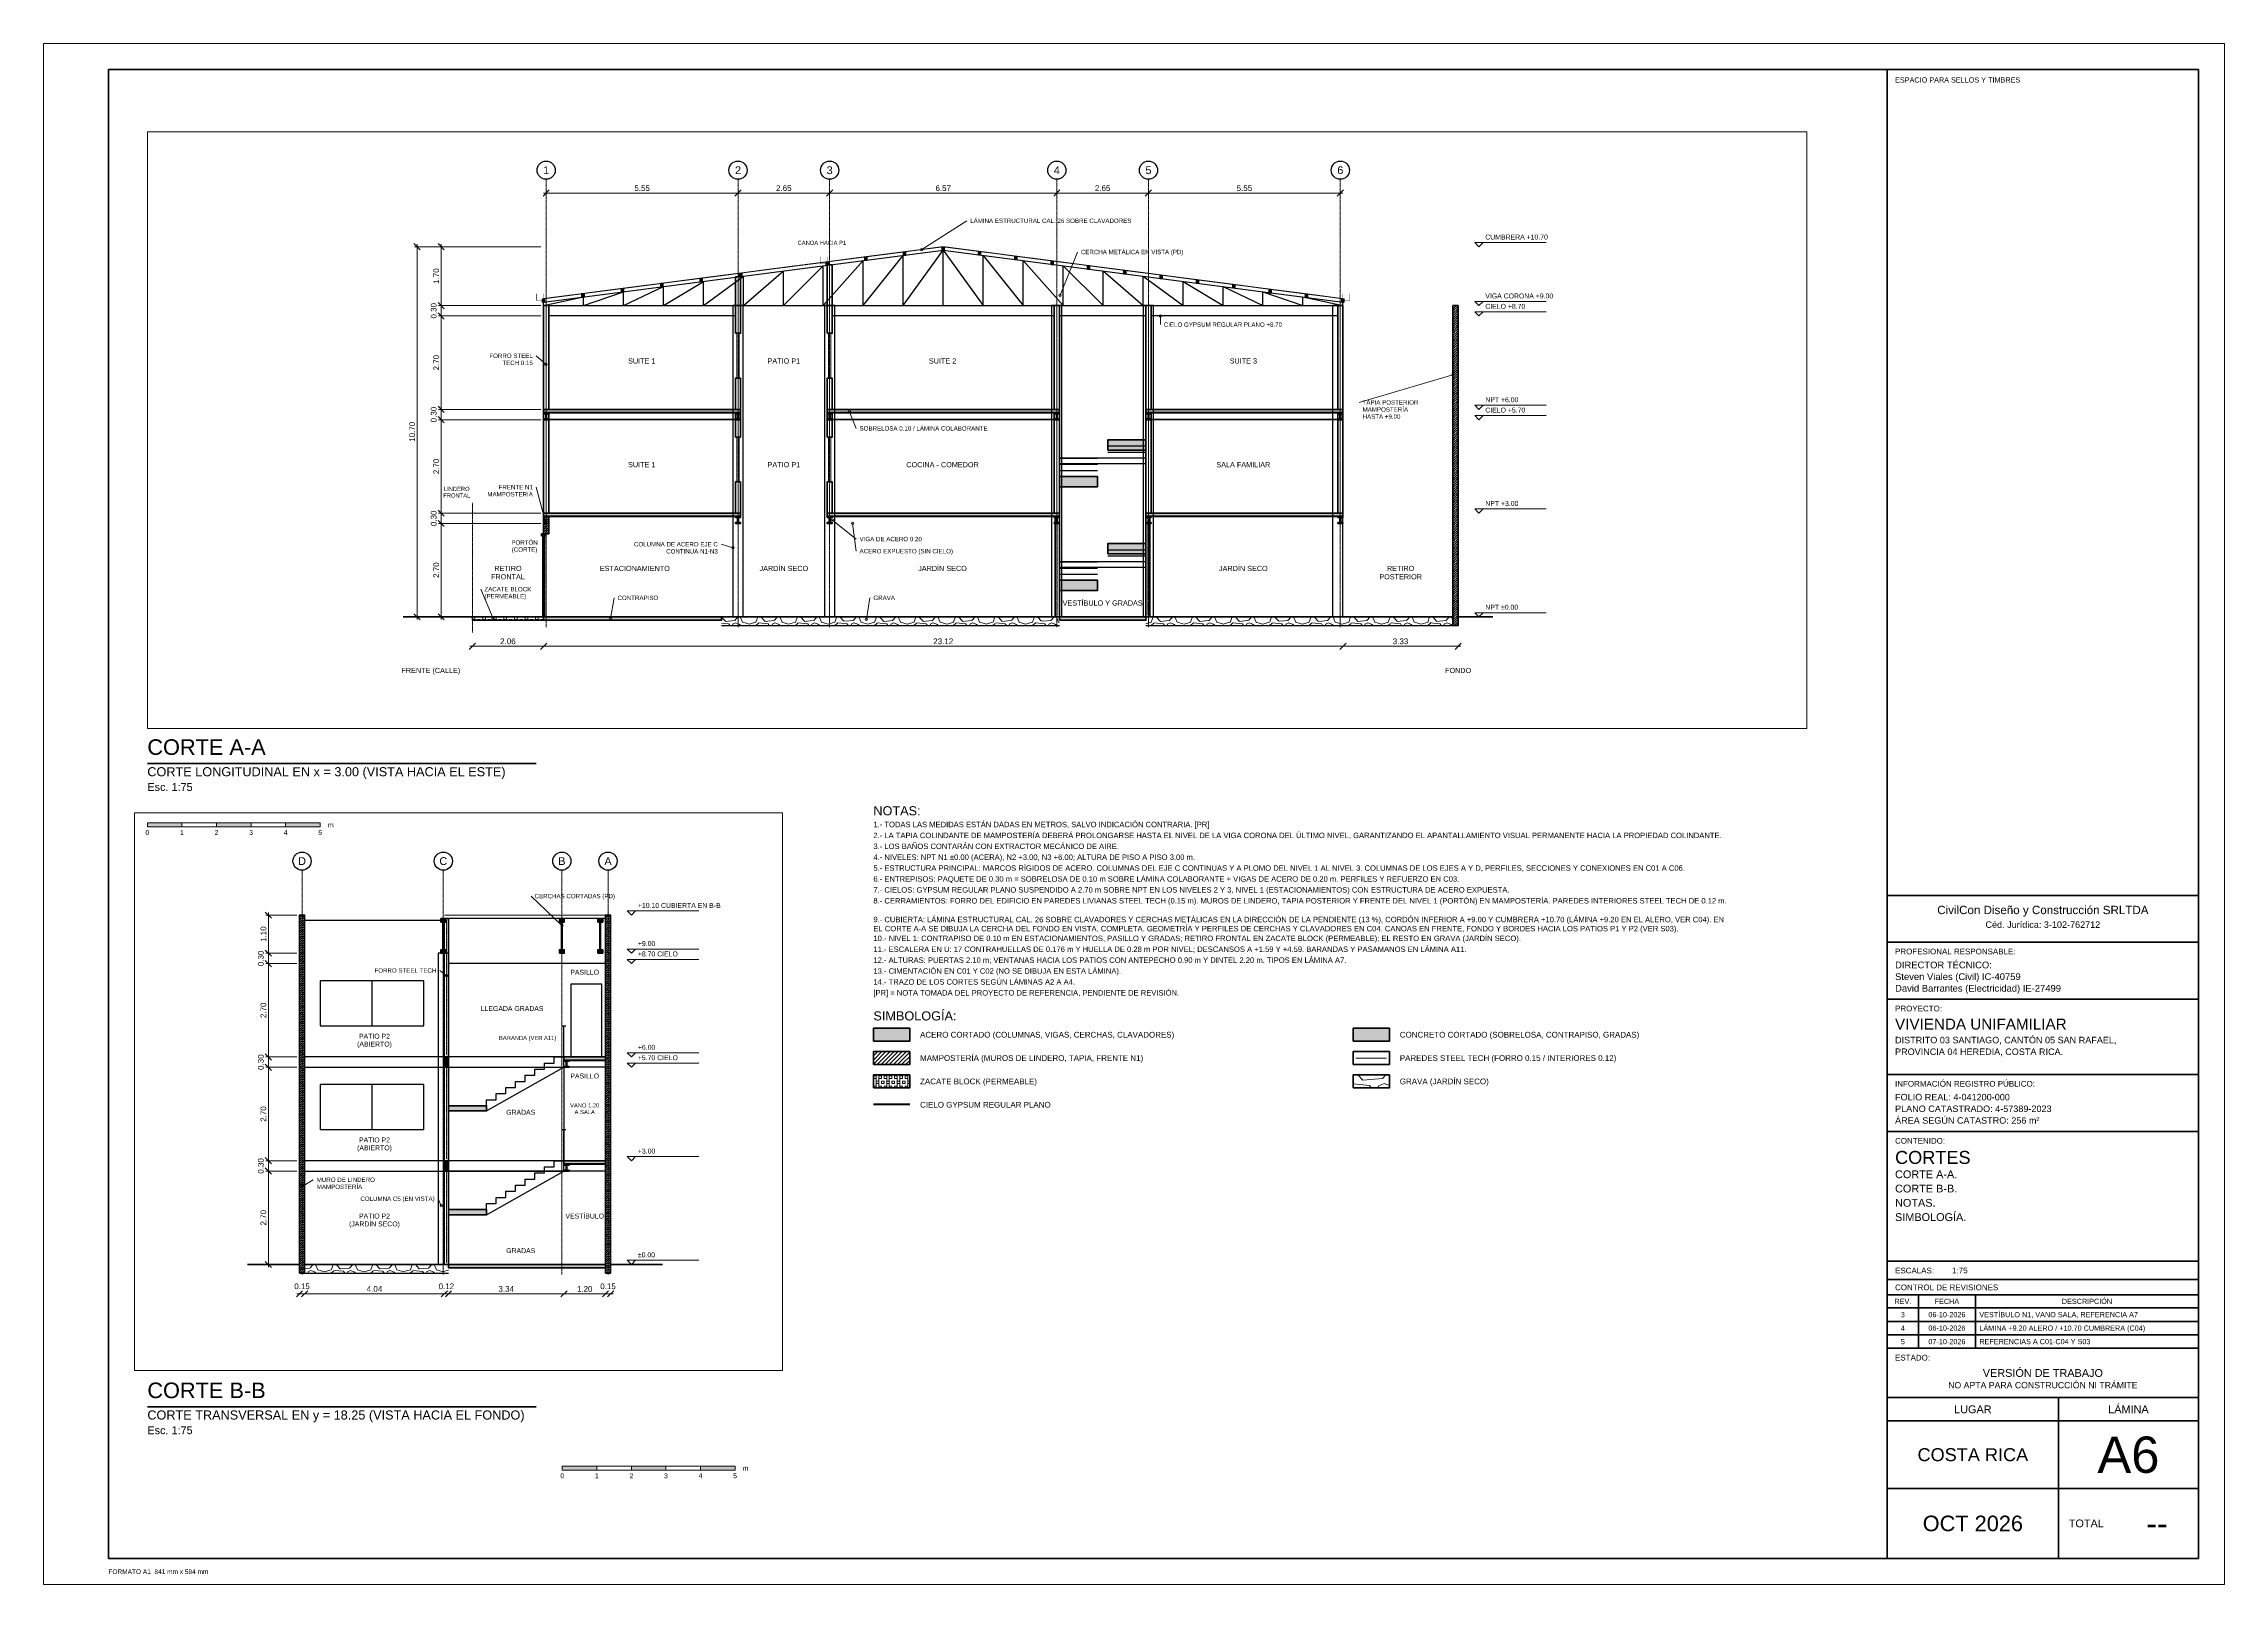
# Paper-space layout 'A6-CORTES' of a CAD drawing. Header units: metres, sheet in millimetres. Extents: x 0 to 841, y 0 to 594.
# The model-space entities are those that its viewports show. They can reach past a viewport. Long polylines and large blocks are cut down to what shows.
import ezdxf
from ezdxf.enums import TextEntityAlignment as Align

# ---------------------------------------------------------------- set-up
doc = ezdxf.new("R2010")
doc.units = ezdxf.units.M
doc.linetypes.add('CENTER', pattern=[5.08, 3.175, -0.635, 0.635, -0.635])
doc.linetypes.add('DASHED', pattern=[1.524, 1.27, -0.254])
for name, color, linetype, lineweight in [('A-CAJETIN', 7, 'Continuous', 35), ('A-CAJETIN-TXT', 7, 'Continuous', 25), ('A-EJES', 8, 'CENTER', 13), ('A-EJES-TXT', 7, 'Continuous', 25), ('A-ESCALA-GRAF', 7, 'Continuous', 18), ('A-MARCO', 7, 'Continuous', 70), ('A-NOTAS', 7, 'Continuous', 18), ('A-TEXTO', 7, 'Continuous', 18), ('A-TITULOS', 7, 'Continuous', 35), ('S-CIELO', 8, 'Continuous', 18), ('S-CORTE', 7, 'Continuous', 70), ('S-COTA', 7, 'Continuous', 18), ('S-CUBIERTA', 7, 'Continuous', 70), ('S-NIVEL', 7, 'Continuous', 18), ('S-OCULTO', 8, 'DASHED', 13), ('S-TERRENO', 7, 'Continuous', 50), ('S-TRAMA', 8, 'Continuous', 9), ('S-TXT', 7, 'Continuous', 18), ('S-VIDRIO', 8, 'Continuous', 13), ('S-VISTA', 7, 'Continuous', 25)]:
    doc.layers.add(name, color=color, linetype=linetype, lineweight=lineweight)
doc.layers.add('A-VIEWPORT', color=8, linetype='Continuous', lineweight=13, plot=False)
doc.styles.add('ARIAL', font='arial.ttf')
doc.dimstyles.new('COTA-75', dxfattribs={"dimtxt": 0.165, "dimasz": 0.09, "dimexe": 0.075, "dimexo": 0.075, "dimgap": 0.06, "dimtad": 1, "dimzin": 0, "dimdsep": 46, "dimtxsty": 'ARIAL', "dimtsz": 0.09, "dimcen": 2.5, "dimdle": 0.075, "dimclrd": 7, "dimclre": 7, "dimclrt": 7, "dimazin": 3, "dimtfac": 1, "dimtmove": 0, "dimatfit": 3, "dimlwd": 18, "dimlwe": 13})

# ---------------------------------------------------------------- blocks, each defined once
blk = doc.blocks.new('CAJETIN_A1')
for p, q in [((0, 255.6), (120, 255.6)), ((0, 237.6), (120, 237.6)), ((0, 215.6), (120, 215.6)), ((0, 186.6), (120, 186.6)), ((0, 164.6), (120, 164.6)), ((0, 114.6), (120, 114.6)), ((0, 107.6), (120, 107.6)), ((0, 101.6), (120, 101.6)), ((12, 101.6), (12, 81)), ((34, 101.6), (34, 81)), ((0, 96.6), (120, 96.6)), ((0, 91.4), (120, 91.4)), ((0, 86.2), (120, 86.2)), ((0, 81), (120, 81)), ((0, 62), (120, 62)), ((66, 62), (66, 0)), ((0, 53), (120, 53)), ((0, 27), (120, 27))]:
    blk.add_line(p, q)
blk.add_lwpolyline([(0, 0), (120, 0), (120, 574), (0, 574)], close=True)
at = {"style": 'ARIAL'}
for s, height, p in [('ESPACIO PARA SELLOS Y TIMBRES', 2, (3, 571)), ('PROFESIONAL RESPONSABLE:', 2.2, (3, 235.1)), ('PROYECTO:', 2.2, (3, 213.1)), ('INFORMACIÓN REGISTRO PÚBLICO:', 2.2, (3, 184.1)), ('CONTENIDO:', 2.2, (3, 162.1)), ('ESCALAS:', 2.2, (3, 112.1)), ('CONTROL DE REVISIONES', 2.2, (3, 105.6)), ('ESTADO:', 2.2, (3, 78.5))]:
    blk.add_text(s, height=height, dxfattribs=at).set_placement(p, align=Align.TOP_LEFT)
for s, height, p in [('REV.', 2, (6, 99.1)), ('FECHA', 2, (23, 99.1)), ('DESCRIPCIÓN', 2, (77, 99.1)), ('LUGAR', 3, (33, 57.5)), ('LÁMINA', 3, (93, 57.5))]:
    blk.add_text(s, height=height, dxfattribs=at).set_placement(p, align=Align.MIDDLE_CENTER)
blk.add_text('TOTAL', height=3, dxfattribs=at).set_placement((70, 13.5), align=Align.MIDDLE_LEFT)
for tag, height, p in [('EMPRESA_CED', 2.5, (60, 245.6)), ('EMPRESA', 3.2, (60, 251.6)), ('ESTADO_1', 3, (60, 73)), ('ESTADO_2', 2.4, (60, 68))]:
    blk.add_attdef(tag, text='', height=height, dxfattribs=at).set_placement(p, align=Align.TOP_CENTER)
for tag, height, p in [('PROF_1', 2.6, (3, 230.1)), ('PROF_2', 2.6, (3, 225.6)), ('PROF_3', 2.6, (3, 221.1)), ('PROYECTO', 4.2, (3, 208.1)), ('UBIC_1', 2.5, (3, 201.1)), ('UBIC_2', 2.5, (3, 196.6)), ('UBIC_3', 2.5, (3, 192.1)), ('REG_1', 2.5, (3, 179.1)), ('REG_2', 2.5, (3, 174.6)), ('REG_3', 2.5, (3, 170.1)), ('CONT_TIT', 5, (3, 157.1)), ('CONT_1', 3, (3, 149.6)), ('CONT_2', 3, (3, 144.1)), ('CONT_3', 3, (3, 138.6)), ('CONT_4', 3, (3, 133.1)), ('CONT_5', 3, (3, 127.6)), ('CONT_6', 3, (3, 122.1)), ('ESCALAS', 2.2, (25, 112.1))]:
    blk.add_attdef(tag, text='', height=height, dxfattribs=at).set_placement(p, align=Align.TOP_LEFT)
for tag, height, p in [('REV0_N', 2, (6, 94)), ('REV0_F', 2, (23, 94)), ('REV1_N', 2, (6, 88.8)), ('REV2_N', 2, (6, 83.6)), ('REV1_F', 2, (23, 88.8)), ('REV2_F', 2, (23, 83.6)), ('LUGAR', 5, (33, 40)), ('LAMINA', 14, (93, 40)), ('TOTAL', 9, (104, 13.5)), ('FECHA', 6, (33, 13.5))]:
    blk.add_attdef(tag, text='', height=height, dxfattribs=at).set_placement(p, align=Align.MIDDLE_CENTER)
for tag, p in [('REV0_D', (35.5, 94)), ('REV1_D', (35.5, 88.8)), ('REV2_D', (35.5, 83.6))]:
    blk.add_attdef(tag, text='', height=2, dxfattribs=at).set_placement(p, align=Align.MIDDLE_LEFT)

msp = doc.modelspace()

# ---------------------------------------------------------------- hatches: boundary and pattern name
at = {"layer": 'S-CORTE'}
for color, points in [(7, [(10.23, 10.166), (10.29, 10.166), (10.29, 10.256), (10.23, 10.256)]), (7, [(11.35, 10.312), (11.41, 10.312), (11.41, 10.402), (11.35, 10.402)]), (7, [(12.47, 10.457), (12.53, 10.457), (12.53, 10.547), (12.47, 10.547)]), (7, [(13.59, 10.603), (13.65, 10.603), (13.65, 10.693), (13.59, 10.693)]), (7, [(13.59, 10.603), (13.65, 10.603), (13.65, 10.693), (13.59, 10.693)]), (7, [(14.641, 10.466), (14.701, 10.466), (14.701, 10.556), (14.641, 10.556)]), (7, [(15.692, 10.33), (15.752, 10.33), (15.752, 10.42), (15.692, 10.42)]), (7, [(16.743, 10.193), (16.803, 10.193), (16.803, 10.283), (16.743, 10.283)]), (7, [(17.794, 10.056), (17.854, 10.056), (17.854, 10.146), (17.794, 10.146)]), (7, [(4.31, 9.396), (4.37, 9.396), (4.37, 9.486), (4.31, 9.486)]), (7, [(5.45, 9.545), (5.51, 9.545), (5.51, 9.635), (5.45, 9.635)]), (7, [(6.59, 9.693), (6.65, 9.693), (6.65, 9.783), (6.59, 9.783)]), (7, [(7.73, 9.841), (7.79, 9.841), (7.79, 9.931), (7.73, 9.931)]), (7, [(18.845, 9.92), (18.905, 9.92), (18.905, 10.01), (18.845, 10.01)]), (7, [(19.895, 9.783), (19.955, 9.783), (19.955, 9.873), (19.895, 9.873)]), (7, [(20.946, 9.646), (21.006, 9.646), (21.006, 9.736), (20.946, 9.736)]), (7, [(21.997, 9.51), (22.057, 9.51), (22.057, 9.6), (21.997, 9.6)]), (7, [(23.048, 9.373), (23.108, 9.373), (23.108, 9.463), (23.048, 9.463)]), (7, [(49.09, 9.901), (49.23, 9.901), (49.23, 10.001), (49.09, 10.001)]), (7, [(52.52, 9.901), (52.66, 9.901), (52.66, 10.001), (52.52, 10.001)]), (7, [(53.63, 9.901), (53.77, 9.901), (53.77, 10.001), (53.63, 10.001)]), (7, [(2.03, 9.1), (2.09, 9.1), (2.09, 9.19), (2.03, 9.19)]), (7, [(3.17, 9.248), (3.23, 9.248), (3.23, 9.338), (3.17, 9.338)]), (7, [(24.099, 9.237), (24.159, 9.237), (24.159, 9.327), (24.099, 9.327)]), (7, [(25.15, 9.1), (25.21, 9.1), (25.21, 9.19), (25.15, 9.19)]), (7, [(49.09, 9), (49.23, 9), (49.23, 9.1), (49.09, 9.1)]), (7, [(52.52, 9), (52.66, 9), (52.66, 9.1), (52.52, 9.1)]), (7, [(53.63, 9), (53.77, 9), (53.77, 9.1), (53.63, 9.1)]), (8, [(2.06, 5.9), (7.76, 5.9), (7.76, 6), (2.06, 6)]), (7, [(2.06, 5.875), (2.21, 5.875), (2.21, 5.9), (2.06, 5.9)]), (7, [(2.06, 5.7), (2.21, 5.7), (2.21, 5.725), (2.06, 5.725)]), (7, [(2.123, 5.7), (2.147, 5.7), (2.147, 5.9), (2.123, 5.9)]), (7, [(7.61, 5.875), (7.76, 5.875), (7.76, 5.9), (7.61, 5.9)]), (7, [(7.61, 5.7), (7.76, 5.7), (7.76, 5.725), (7.61, 5.725)]), (7, [(7.673, 5.7), (7.697, 5.7), (7.697, 5.9), (7.673, 5.9)]), (8, [(10.26, 5.9), (16.98, 5.9), (16.98, 6), (10.26, 6)]), (7, [(10.26, 5.875), (10.41, 5.875), (10.41, 5.9), (10.26, 5.9)]), (7, [(10.26, 5.7), (10.41, 5.7), (10.41, 5.725), (10.26, 5.725)]), (7, [(10.323, 5.7), (10.347, 5.7), (10.347, 5.9), (10.323, 5.9)]), (7, [(16.83, 5.875), (16.98, 5.875), (16.98, 5.9), (16.83, 5.9)]), (7, [(16.83, 5.7), (16.98, 5.7), (16.98, 5.725), (16.83, 5.725)]), (7, [(16.893, 5.7), (16.917, 5.7), (16.917, 5.9), (16.893, 5.9)]), (8, [(19.48, 5.9), (25.18, 5.9), (25.18, 6), (19.48, 6)]), (7, [(19.48, 5.875), (19.63, 5.875), (19.63, 5.9), (19.48, 5.9)]), (7, [(19.48, 5.7), (19.63, 5.7), (19.63, 5.725), (19.48, 5.725)]), (7, [(19.543, 5.7), (19.567, 5.7), (19.567, 5.9), (19.543, 5.9)]), (7, [(25.03, 5.875), (25.18, 5.875), (25.18, 5.9), (25.03, 5.9)]), (7, [(25.03, 5.7), (25.18, 5.7), (25.18, 5.725), (25.03, 5.725)]), (7, [(25.093, 5.7), (25.117, 5.7), (25.117, 5.9), (25.093, 5.9)]), (8, [(49.19, 5.9), (49.31, 5.9), (49.31, 6), (49.19, 6)]), (7, [(49.19, 5.875), (49.31, 5.875), (49.31, 5.9), (49.19, 5.9)]), (7, [(49.19, 5.7), (49.31, 5.7), (49.31, 5.725), (49.19, 5.725)]), (7, [(49.238, 5.7), (49.262, 5.7), (49.262, 5.9), (49.238, 5.9)]), (8, [(52.65, 5.9), (53.85, 5.9), (53.85, 6), (52.65, 6)]), (7, [(52.65, 5.875), (52.8, 5.875), (52.8, 5.9), (52.65, 5.9)]), (7, [(52.65, 5.7), (52.8, 5.7), (52.8, 5.725), (52.65, 5.725)]), (7, [(52.713, 5.7), (52.737, 5.7), (52.737, 5.9), (52.713, 5.9)]), (8, [(18.38, 4.818), (19.48, 4.818), (19.48, 5.118), (18.38, 5.118)]), (8, [(49.31, 4.438), (50.41, 4.438), (50.41, 4.588), (49.31, 4.588)]), (8, [(16.98, 3.759), (18.08, 3.759), (18.08, 4.059), (16.98, 4.059)]), (8, [(2.06, 2.9), (7.76, 2.9), (7.76, 3), (2.06, 3)]), (7, [(7.61, 2.875), (7.76, 2.875), (7.76, 2.9), (7.61, 2.9)]), (7, [(7.61, 2.7), (7.76, 2.7), (7.76, 2.725), (7.61, 2.725)]), (7, [(7.673, 2.7), (7.697, 2.7), (7.697, 2.9), (7.673, 2.9)]), (8, [(10.26, 2.9), (16.98, 2.9), (16.98, 3), (10.26, 3)]), (7, [(10.26, 2.875), (10.41, 2.875), (10.41, 2.9), (10.26, 2.9)]), (7, [(10.26, 2.7), (10.41, 2.7), (10.41, 2.725), (10.26, 2.725)]), (7, [(10.323, 2.7), (10.347, 2.7), (10.347, 2.9), (10.323, 2.9)]), (7, [(16.83, 2.875), (16.98, 2.875), (16.98, 2.9), (16.83, 2.9)]), (7, [(16.83, 2.7), (16.98, 2.7), (16.98, 2.725), (16.83, 2.725)]), (7, [(16.893, 2.7), (16.917, 2.7), (16.917, 2.9), (16.893, 2.9)]), (8, [(19.48, 2.9), (25.18, 2.9), (25.18, 3), (19.48, 3)]), (7, [(19.48, 2.875), (19.63, 2.875), (19.63, 2.9), (19.48, 2.9)]), (7, [(19.48, 2.7), (19.63, 2.7), (19.63, 2.725), (19.48, 2.725)]), (7, [(19.543, 2.7), (19.567, 2.7), (19.567, 2.9), (19.543, 2.9)]), (7, [(25.03, 2.875), (25.18, 2.875), (25.18, 2.9), (25.03, 2.9)]), (7, [(25.03, 2.7), (25.18, 2.7), (25.18, 2.725), (25.03, 2.725)]), (7, [(25.093, 2.7), (25.117, 2.7), (25.117, 2.9), (25.093, 2.9)]), (8, [(49.19, 2.9), (49.31, 2.9), (49.31, 3), (49.19, 3)]), (7, [(49.19, 2.875), (49.31, 2.875), (49.31, 2.9), (49.19, 2.9)]), (7, [(49.19, 2.7), (49.31, 2.7), (49.31, 2.725), (49.19, 2.725)]), (7, [(49.238, 2.7), (49.262, 2.7), (49.262, 2.9), (49.238, 2.9)]), (8, [(52.65, 2.9), (53.85, 2.9), (53.85, 3), (52.65, 3)]), (7, [(52.65, 2.875), (52.8, 2.875), (52.8, 2.9), (52.65, 2.9)]), (7, [(52.65, 2.7), (52.8, 2.7), (52.8, 2.725), (52.65, 2.725)]), (7, [(52.713, 2.7), (52.737, 2.7), (52.737, 2.9), (52.713, 2.9)]), (7, [(2, 2.34), (2.12, 2.34), (2.12, 2.4), (2, 2.4)]), (7, [(2.035, 0), (2.085, 0), (2.085, 2.4), (2.035, 2.4)]), (8, [(18.38, 1.818), (19.48, 1.818), (19.48, 2.118), (18.38, 2.118)]), (8, [(49.31, 1.438), (50.41, 1.438), (50.41, 1.588), (49.31, 1.588)]), (8, [(16.98, 0.759), (18.08, 0.759), (18.08, 1.059), (16.98, 1.059)]), (8, [(2.06, -0.1), (7.21, -0.1), (7.21, 0), (2.06, 0)]), (8, [(16.98, -0.1), (19.48, -0.1), (19.48, 0), (16.98, 0)]), (8, [(49.31, -0.1), (53.85, -0.1), (53.85, 0), (49.31, 0)])]:
    msp.add_hatch(color=color, dxfattribs=at).paths.add_polyline_path(points)
at = {"layer": 'S-TRAMA'}
h = msp.add_hatch(dxfattribs=at)
h.set_pattern_fill('ANSI31', scale=0.0144)
h.paths.add_polyline_path([(45, -0.25), (45.15, -0.25), (45.15, 10.101), (45, 10.101)])
h = msp.add_hatch(dxfattribs=at)
h.set_pattern_fill('ANSI31', scale=0.0144)
h.paths.add_polyline_path([(53.85, -0.25), (54, -0.25), (54, 10.101), (53.85, 10.101)])
h = msp.add_hatch(dxfattribs=at)
h.set_pattern_fill('ANSI31', scale=0.0144)
h.paths.add_polyline_path([(28.362, -0.25), (28.512, -0.25), (28.512, 9), (28.362, 9)])
h = msp.add_hatch(dxfattribs=at)
h.set_pattern_fill('ANSI31', scale=0.0144)
h.paths.add_polyline_path([(2.06, 2.4), (2.21, 2.4), (2.21, 2.9), (2.06, 2.9)])
h = msp.add_hatch(dxfattribs=at)
h.set_pattern_fill('BOX', scale=0.012)
h.paths.add_polyline_path([(0, -0.1), (2.06, -0.1), (2.06, 0), (0, 0)])
h = msp.add_hatch(dxfattribs=at)
h.set_pattern_fill('GRAVEL', scale=0.045)
h.paths.add_polyline_path([(7.21, -0.25), (16.98, -0.25), (16.98, 0), (7.21, 0)])
h = msp.add_hatch(dxfattribs=at)
h.set_pattern_fill('GRAVEL', scale=0.045)
h.paths.add_polyline_path([(19.48, -0.25), (28.362, -0.25), (28.362, 0), (19.48, 0)])
h = msp.add_hatch(dxfattribs=at)
h.set_pattern_fill('GRAVEL', scale=0.045)
h.paths.add_polyline_path([(45.15, -0.25), (49.31, -0.25), (49.31, 0), (45.15, 0)])

# ---------------------------------------------------------------- linework, layer by layer
at = {"layer": 'A-EJES', "ltscale": 0.05}
for p, q in [((2.135, -0.3), (2.135, 12.653)), ((7.685, -0.3), (7.685, 12.653)), ((10.335, -0.3), (10.335, 12.653)), ((16.905, -0.3), (16.905, 12.653)), ((19.555, -0.3), (19.555, 12.653)), ((25.105, -0.3), (25.105, 12.653)), ((45.075, -0.3), (45.075, 11.401)), ((49.16, -0.3), (49.16, 11.401)), ((52.59, -0.3), (52.59, 11.401)), ((53.925, -0.3), (53.925, 11.401)), ((0, -0.45), (0, 3.3))]:
    msp.add_line(p, q, dxfattribs=at)
at = {"layer": 'A-EJES-TXT'}
for centre in [(2.135, 12.915), (7.685, 12.915), (10.335, 12.915), (16.905, 12.915), (19.555, 12.915), (25.105, 12.915), (45.075, 11.663), (49.16, 11.663), (52.59, 11.663), (53.925, 11.663)]:
    msp.add_circle(centre, 0.263, dxfattribs=at)
at = {"layer": 'S-CIELO'}
for p, q in [((2.21, 8.712), (7.61, 8.712)), ((2.21, 8.7), (7.61, 8.7)), ((10.41, 8.712), (16.83, 8.712)), ((10.41, 8.7), (16.83, 8.7)), ((16.98, 8.712), (19.48, 8.712)), ((16.98, 8.7), (19.48, 8.7)), ((19.63, 8.712), (25.03, 8.712)), ((19.63, 8.7), (25.03, 8.7)), ((53.85, 8.712), (49.31, 8.712)), ((53.85, 8.7), (49.31, 8.7)), ((2.21, 5.713), (7.61, 5.713)), ((2.21, 5.7), (7.61, 5.7)), ((10.41, 5.713), (16.83, 5.713)), ((10.41, 5.7), (16.83, 5.7)), ((19.63, 5.713), (25.03, 5.713)), ((19.63, 5.7), (25.03, 5.7)), ((53.85, 5.713), (52.65, 5.713)), ((53.85, 5.7), (52.65, 5.7))]:
    msp.add_line(p, q, dxfattribs=at)
at = {"layer": 'S-CORTE'}
for p, q in [((2.06, 5.912), (7.76, 5.912)), ((10.26, 5.912), (16.98, 5.912)), ((19.48, 5.912), (25.18, 5.912)), ((49.31, 5.912), (49.19, 5.912)), ((53.85, 5.912), (52.65, 5.912)), ((2.06, 2.912), (7.76, 2.912)), ((10.26, 2.912), (16.98, 2.912)), ((19.48, 2.912), (25.18, 2.912)), ((49.31, 2.912), (49.19, 2.912)), ((53.85, 2.912), (52.65, 2.912))]:
    msp.add_line(p, q, dxfattribs=at)
at = {"layer": 'S-CORTE', "const_width": 0.012}
for points in [[(10.06, 10.416), (10.06, 10.216), (10.26, 10.216), (10.26, 10.416)], [(1.86, 9.35), (1.86, 9.15), (2.06, 9.15), (2.06, 9.35)], [(25.18, 9.35), (25.18, 9.15), (25.38, 9.15), (25.38, 9.35)]]:
    msp.add_lwpolyline(points, dxfattribs=at)
at = {"layer": 'S-CORTE'}
for points in [[(10.23, 10.166), (10.29, 10.166), (10.29, 10.256), (10.23, 10.256)], [(10.26, 8.2), (10.41, 8.2), (10.41, 10.176), (10.26, 10.176)], [(11.35, 10.312), (11.41, 10.312), (11.41, 10.402), (11.35, 10.402)], [(12.47, 10.457), (12.53, 10.457), (12.53, 10.547), (12.47, 10.547)], [(13.59, 10.603), (13.65, 10.603), (13.65, 10.693), (13.59, 10.693)], [(13.59, 10.603), (13.65, 10.603), (13.65, 10.693), (13.59, 10.693)], [(14.641, 10.466), (14.701, 10.466), (14.701, 10.556), (14.641, 10.556)], [(15.692, 10.33), (15.752, 10.33), (15.752, 10.42), (15.692, 10.42)], [(16.743, 10.193), (16.803, 10.193), (16.803, 10.283), (16.743, 10.283)], [(17.794, 10.056), (17.854, 10.056), (17.854, 10.146), (17.794, 10.146)], [(45, -0.25), (45.15, -0.25), (45.15, 10.101), (45, 10.101)], [(53.85, -0.25), (54, -0.25), (54, 10.101), (53.85, 10.101)], [(4.31, 9.396), (4.37, 9.396), (4.37, 9.486), (4.31, 9.486)], [(5.45, 9.545), (5.51, 9.545), (5.51, 9.635), (5.45, 9.635)], [(6.59, 9.693), (6.65, 9.693), (6.65, 9.783), (6.59, 9.783)], [(7.61, 8.2), (7.76, 8.2), (7.76, 9.831), (7.61, 9.831)], [(7.73, 9.841), (7.79, 9.841), (7.79, 9.931), (7.73, 9.931)], [(18.845, 9.92), (18.905, 9.92), (18.905, 10.01), (18.845, 10.01)], [(19.895, 9.783), (19.955, 9.783), (19.955, 9.873), (19.895, 9.873)], [(20.946, 9.646), (21.006, 9.646), (21.006, 9.736), (20.946, 9.736)], [(21.997, 9.51), (22.057, 9.51), (22.057, 9.6), (21.997, 9.6)], [(23.048, 9.373), (23.108, 9.373), (23.108, 9.463), (23.048, 9.463)], [(49.09, 9.901), (49.23, 9.901), (49.23, 10.001), (49.09, 10.001)], [(49.19, 6), (49.31, 6), (49.31, 10.001), (49.19, 10.001)], [(52.52, 9.901), (52.66, 9.901), (52.66, 10.001), (52.52, 10.001)], [(53.63, 9.901), (53.77, 9.901), (53.77, 10.001), (53.63, 10.001)], [(2.03, 9.1), (2.09, 9.1), (2.09, 9.19), (2.03, 9.19)], [(2.06, 6), (2.21, 6), (2.21, 9), (2.06, 9)], [(3.17, 9.248), (3.23, 9.248), (3.23, 9.338), (3.17, 9.338)], [(16.83, 6), (16.98, 6), (16.98, 9), (16.83, 9)], [(19.48, 6), (19.63, 6), (19.63, 9), (19.48, 9)], [(24.099, 9.237), (24.159, 9.237), (24.159, 9.327), (24.099, 9.327)], [(25.03, 6), (25.18, 6), (25.18, 9), (25.03, 9)], [(25.15, 9.1), (25.21, 9.1), (25.21, 9.19), (25.15, 9.19)], [(28.362, -0.25), (28.512, -0.25), (28.512, 9), (28.362, 9)], [(49.09, 9), (49.23, 9), (49.23, 9.1), (49.09, 9.1)], [(52.52, 9), (52.66, 9), (52.66, 9.1), (52.52, 9.1)], [(53.63, 9), (53.77, 9), (53.77, 9.1), (53.63, 9.1)], [(7.61, 6), (7.76, 6), (7.76, 6.9), (7.61, 6.9)], [(10.26, 6), (10.41, 6), (10.41, 6.9), (10.26, 6.9)], [(2.06, 5.9), (7.76, 5.9), (7.76, 6), (2.06, 6)], [(2.06, 5.875), (2.21, 5.875), (2.21, 5.9), (2.06, 5.9)], [(2.06, 3), (2.21, 3), (2.21, 5.9), (2.06, 5.9)], [(2.06, 5.7), (2.21, 5.7), (2.21, 5.725), (2.06, 5.725)], [(2.123, 5.7), (2.147, 5.7), (2.147, 5.9), (2.123, 5.9)], [(7.61, 5.875), (7.76, 5.875), (7.76, 5.9), (7.61, 5.9)], [(7.61, 5.2), (7.76, 5.2), (7.76, 5.9), (7.61, 5.9)], [(7.61, 5.7), (7.76, 5.7), (7.76, 5.725), (7.61, 5.725)], [(7.673, 5.7), (7.697, 5.7), (7.697, 5.9), (7.673, 5.9)], [(10.26, 5.9), (16.98, 5.9), (16.98, 6), (10.26, 6)], [(10.26, 5.875), (10.41, 5.875), (10.41, 5.9), (10.26, 5.9)], [(10.26, 5.2), (10.41, 5.2), (10.41, 5.9), (10.26, 5.9)], [(10.26, 5.7), (10.41, 5.7), (10.41, 5.725), (10.26, 5.725)], [(10.323, 5.7), (10.347, 5.7), (10.347, 5.9), (10.323, 5.9)], [(16.83, 5.875), (16.98, 5.875), (16.98, 5.9), (16.83, 5.9)], [(16.83, 3), (16.98, 3), (16.98, 5.9), (16.83, 5.9)], [(16.83, 5.7), (16.98, 5.7), (16.98, 5.725), (16.83, 5.725)], [(16.893, 5.7), (16.917, 5.7), (16.917, 5.9), (16.893, 5.9)], [(19.48, 5.9), (25.18, 5.9), (25.18, 6), (19.48, 6)], [(19.48, 5.875), (19.63, 5.875), (19.63, 5.9), (19.48, 5.9)], [(19.48, 3), (19.63, 3), (19.63, 5.9), (19.48, 5.9)], [(19.48, 5.7), (19.63, 5.7), (19.63, 5.725), (19.48, 5.725)], [(19.543, 5.7), (19.567, 5.7), (19.567, 5.9), (19.543, 5.9)], [(25.03, 5.875), (25.18, 5.875), (25.18, 5.9), (25.03, 5.9)], [(25.03, 3), (25.18, 3), (25.18, 5.9), (25.03, 5.9)], [(25.03, 5.7), (25.18, 5.7), (25.18, 5.725), (25.03, 5.725)], [(25.093, 5.7), (25.117, 5.7), (25.117, 5.9), (25.093, 5.9)], [(49.19, 5.9), (49.31, 5.9), (49.31, 6), (49.19, 6)], [(49.19, 3), (49.31, 3), (49.31, 5.9), (49.19, 5.9)], [(49.19, 5.875), (49.31, 5.875), (49.31, 5.9), (49.19, 5.9)], [(49.19, 5.7), (49.31, 5.7), (49.31, 5.725), (49.19, 5.725)], [(49.238, 5.7), (49.262, 5.7), (49.262, 5.9), (49.238, 5.9)], [(52.65, 5.9), (53.85, 5.9), (53.85, 6), (52.65, 6)], [(52.65, 5.875), (52.8, 5.875), (52.8, 5.9), (52.65, 5.9)], [(52.65, 5.7), (52.8, 5.7), (52.8, 5.725), (52.65, 5.725)], [(52.713, 5.7), (52.737, 5.7), (52.737, 5.9), (52.713, 5.9)], [(18.38, 4.818), (19.48, 4.818), (19.48, 5.118), (18.38, 5.118)], [(49.31, 4.438), (50.41, 4.438), (50.41, 4.588), (49.31, 4.588)], [(7.61, 3), (7.76, 3), (7.76, 3.9), (7.61, 3.9)], [(10.26, 3), (10.41, 3), (10.41, 3.9), (10.26, 3.9)], [(16.98, 3.759), (18.08, 3.759), (18.08, 4.059), (16.98, 4.059)], [(2.06, 2.9), (7.76, 2.9), (7.76, 3), (2.06, 3)], [(2.06, 2.4), (2.21, 2.4), (2.21, 2.9), (2.06, 2.9)], [(7.61, 2.875), (7.76, 2.875), (7.76, 2.9), (7.61, 2.9)], [(7.61, 2.7), (7.76, 2.7), (7.76, 2.725), (7.61, 2.725)], [(7.673, 2.7), (7.697, 2.7), (7.697, 2.9), (7.673, 2.9)], [(10.26, 2.9), (16.98, 2.9), (16.98, 3), (10.26, 3)], [(10.26, 2.875), (10.41, 2.875), (10.41, 2.9), (10.26, 2.9)], [(10.26, 2.7), (10.41, 2.7), (10.41, 2.725), (10.26, 2.725)], [(10.323, 2.7), (10.347, 2.7), (10.347, 2.9), (10.323, 2.9)], [(16.83, 2.875), (16.98, 2.875), (16.98, 2.9), (16.83, 2.9)], [(16.83, 2.7), (16.98, 2.7), (16.98, 2.725), (16.83, 2.725)], [(16.86, 0), (16.98, 0), (16.98, 2.9), (16.86, 2.9)], [(16.893, 2.7), (16.917, 2.7), (16.917, 2.9), (16.893, 2.9)], [(19.48, 2.9), (25.18, 2.9), (25.18, 3), (19.48, 3)], [(19.48, 2.875), (19.63, 2.875), (19.63, 2.9), (19.48, 2.9)], [(19.48, 0), (19.6, 0), (19.6, 2.9), (19.48, 2.9)], [(19.48, 2.7), (19.63, 2.7), (19.63, 2.725), (19.48, 2.725)], [(19.543, 2.7), (19.567, 2.7), (19.567, 2.9), (19.543, 2.9)], [(25.03, 2.875), (25.18, 2.875), (25.18, 2.9), (25.03, 2.9)], [(25.03, 2.7), (25.18, 2.7), (25.18, 2.725), (25.03, 2.725)], [(25.093, 2.7), (25.117, 2.7), (25.117, 2.9), (25.093, 2.9)], [(49.19, 2.9), (49.31, 2.9), (49.31, 3), (49.19, 3)], [(49.19, 0), (49.31, 0), (49.31, 2.9), (49.19, 2.9)], [(49.19, 2.875), (49.31, 2.875), (49.31, 2.9), (49.19, 2.9)], [(49.19, 2.7), (49.31, 2.7), (49.31, 2.725), (49.19, 2.725)], [(49.238, 2.7), (49.262, 2.7), (49.262, 2.9), (49.238, 2.9)], [(52.65, 2.9), (53.85, 2.9), (53.85, 3), (52.65, 3)], [(52.65, 2.875), (52.8, 2.875), (52.8, 2.9), (52.65, 2.9)], [(52.65, 2.7), (52.8, 2.7), (52.8, 2.725), (52.65, 2.725)], [(52.713, 2.7), (52.737, 2.7), (52.737, 2.9), (52.713, 2.9)], [(2, 2.34), (2.12, 2.34), (2.12, 2.4), (2, 2.4)], [(2.035, 0), (2.085, 0), (2.085, 2.4), (2.035, 2.4)], [(18.38, 1.818), (19.48, 1.818), (19.48, 2.118), (18.38, 2.118)], [(49.31, 1.438), (50.41, 1.438), (50.41, 1.588), (49.31, 1.588)], [(16.98, 0.759), (18.08, 0.759), (18.08, 1.059), (16.98, 1.059)], [(0, -0.1), (2.06, -0.1), (2.06, 0), (0, 0)], [(2.06, -0.1), (7.21, -0.1), (7.21, 0), (2.06, 0)], [(16.98, -0.1), (19.48, -0.1), (19.48, 0), (16.98, 0)], [(49.31, -0.1), (53.85, -0.1), (53.85, 0), (49.31, 0)]]:
    msp.add_lwpolyline(points, close=True, dxfattribs=at)
at = {"layer": 'S-CUBIERTA', "const_width": 0.025}
for points in [[(10.26, 10.266), (13.62, 10.703), (25.18, 9.2)], [(53.85, 10.101), (49.19, 10.101)], [(2.06, 9.2), (7.76, 9.941)]]:
    msp.add_lwpolyline(points, dxfattribs=at)
at = {"layer": 'S-NIVEL'}
for p, q in [((28.992, 10.823), (31.062, 10.823)), ((54.48, 10.221), (56.55, 10.221)), ((28.992, 9.12), (31.062, 9.12)), ((54.48, 9.12), (56.55, 9.12)), ((28.992, 8.82), (31.062, 8.82)), ((54.48, 8.82), (56.55, 8.82)), ((28.992, 6.12), (31.062, 6.12)), ((28.992, 5.82), (31.062, 5.82)), ((54.48, 6.12), (56.55, 6.12)), ((54.48, 5.82), (56.55, 5.82)), ((28.992, 3.12), (31.062, 3.12)), ((54.48, 3.12), (56.55, 3.12)), ((28.992, 0.12), (31.062, 0.12)), ((54.48, 0.12), (56.55, 0.12))]:
    msp.add_line(p, q, dxfattribs=at)
for points in [[(28.992, 10.823), (29.232, 10.823), (29.112, 10.703)], [(54.48, 10.221), (54.72, 10.221), (54.6, 10.101)], [(28.992, 9.12), (29.232, 9.12), (29.112, 9)], [(54.48, 9.12), (54.72, 9.12), (54.6, 9)], [(28.992, 8.82), (29.232, 8.82), (29.112, 8.7)], [(54.48, 8.82), (54.72, 8.82), (54.6, 8.7)], [(28.992, 6.12), (29.232, 6.12), (29.112, 6)], [(28.992, 5.82), (29.232, 5.82), (29.112, 5.7)], [(54.48, 6.12), (54.72, 6.12), (54.6, 6)], [(54.48, 5.82), (54.72, 5.82), (54.6, 5.7)], [(28.992, 3.12), (29.232, 3.12), (29.112, 3)], [(54.48, 3.12), (54.72, 3.12), (54.6, 3)], [(28.992, 0.12), (29.232, 0.12), (29.112, 0)], [(54.48, 0.12), (54.72, 0.12), (54.6, 0)]]:
    msp.add_lwpolyline(points, close=True, dxfattribs=at)
at = {"layer": 'S-OCULTO', "ltscale": 0.0225}
for p, q in [((10.335, 8.25), (10.335, 10.126)), ((7.685, 8.25), (7.685, 9.781)), ((49.25, 6.05), (49.25, 9.951)), ((2.135, 6.05), (2.135, 8.95)), ((16.905, 6.05), (16.905, 8.95)), ((19.555, 6.05), (19.555, 8.95)), ((25.105, 6.05), (25.105, 8.95)), ((7.685, 6.05), (7.685, 6.85)), ((10.335, 6.05), (10.335, 6.85)), ((2.135, 3.05), (2.135, 5.85)), ((7.685, 5.25), (7.685, 5.85)), ((10.335, 5.25), (10.335, 5.85)), ((16.905, 3.05), (16.905, 5.85)), ((19.555, 3.05), (19.555, 5.85)), ((25.105, 3.05), (25.105, 5.85)), ((49.25, 3.05), (49.25, 5.85)), ((7.685, 3.05), (7.685, 3.85)), ((10.335, 3.05), (10.335, 3.85)), ((16.92, 0.05), (16.92, 2.85)), ((19.54, 0.05), (19.54, 2.85)), ((49.25, 0.05), (49.25, 2.85))]:
    msp.add_line(p, q, dxfattribs=at)
at = {"layer": 'S-OCULTO'}
msp.add_lwpolyline([(2.06, 9.2), (13.62, 10.703), (25.18, 9.2)], dxfattribs=at)
at = {"layer": 'S-TERRENO'}
for p, q in [((-2, 0), (0, 0)), ((7.21, 0), (16.98, 0)), ((19.48, 0), (28.362, 0)), ((28.512, 0), (29.512, 0)), ((43.5, 0), (45, 0)), ((45.15, 0), (49.31, 0)), ((54, 0), (55.5, 0))]:
    msp.add_line(p, q, dxfattribs=at)
at = {"layer": 'S-TXT'}
for p, q in [((14.3, 11.453), (13, 10.622)), ((17.5, 10.55), (17, 9.3)), ((51.7, 10.651), (52.59, 9.801)), ((19.9, 8.45), (19.9, 8.7)), ((49.06, 8.5), (49.25, 8.35)), ((1.85, 7.55), (2.135, 7.3)), ((25.65, 6.2), (28.362, 7)), ((11.1, 5.45), (10.9, 5.95)), ((1.85, 3.75), (2.13, 2.7)), ((11.1, 2.25), (10.415, 2.8)), ((11.1, 1.9), (11, 2.7)), ((7.2, 2.1), (7.535, 2)), ((45.4, 2.45), (45.075, 2.25)), ((49.01, 1.9), (49.1, 1.7)), ((0.25, 0.8), (0.6, -0.05)), ((4.1, 0.55), (4, -0.05)), ((11.5, 0.55), (11.4, -0.07))]:
    msp.add_line(p, q, dxfattribs=at)
for centre in [(13, 10.622), (52.59, 9.801), (17, 9.3), (19.9, 8.7), (49.25, 8.35), (2.135, 7.3), (28.362, 7), (10.9, 5.95), (2.13, 2.7), (10.415, 2.8), (11, 2.7), (7.535, 2), (45.075, 2.25), (49.1, 1.7), (0.6, -0.05), (4, -0.05), (11.4, -0.07)]:
    msp.add_circle(centre, 0.0338, dxfattribs=at)
at = {"layer": 'S-VIDRIO'}
for p, q in [((7.65, 6.9), (7.65, 8.2)), ((7.72, 6.9), (7.72, 8.2)), ((10.3, 6.9), (10.3, 8.2)), ((10.37, 6.9), (10.37, 8.2)), ((7.65, 3.9), (7.65, 5.2)), ((7.72, 3.9), (7.72, 5.2)), ((10.3, 3.9), (10.3, 5.2)), ((10.37, 3.9), (10.37, 5.2))]:
    msp.add_line(p, q, dxfattribs=at)
at = {"layer": 'S-VISTA'}
for p, q in [((8.996, 9), (10.152, 10.152)), ((10.152, 9), (11.308, 10.302)), ((10.152, 9), (10.152, 10.152)), ((11.308, 9), (12.464, 10.453)), ((11.308, 9), (11.308, 10.302)), ((12.464, 9), (13.62, 10.603)), ((12.464, 9), (12.464, 10.453)), ((13.62, 9), (13.62, 10.603)), ((13.62, 10.603), (14.776, 9)), ((14.776, 9), (14.776, 10.453)), ((14.776, 10.453), (15.932, 9)), ((15.932, 9), (15.932, 10.302)), ((15.932, 10.302), (17.088, 9)), ((17.088, 9), (17.088, 10.152)), ((17.088, 10.152), (18.244, 9)), ((4.372, 9), (5.528, 9.551)), ((5.528, 9), (6.684, 9.701)), ((5.528, 9), (5.528, 9.551)), ((6.684, 9), (7.84, 9.851)), ((6.684, 9), (6.684, 9.701)), ((7.84, 9), (8.996, 10.002)), ((7.84, 9), (7.84, 9.851)), ((8.996, 9), (8.996, 10.002)), ((18.244, 9), (18.244, 10.002)), ((18.244, 10.002), (19.4, 9)), ((19.4, 9), (19.4, 9.851)), ((19.4, 9.851), (20.556, 9)), ((20.556, 9), (20.556, 9.701)), ((20.556, 9.701), (21.712, 9)), ((21.712, 9), (21.712, 9.551)), ((21.712, 9.551), (22.868, 9)), ((49.19, 9.941), (45.15, 9.941)), ((53.85, 10.001), (49.19, 10.001)), ((2.06, 9), (3.216, 9.25)), ((2.06, 9), (2.06, 9.1)), ((2.06, 9), (25.18, 9)), ((3.216, 9), (4.372, 9.401)), ((3.216, 9), (3.216, 9.25)), ((4.372, 9), (4.372, 9.401)), ((22.868, 9), (22.868, 9.401)), ((22.868, 9.401), (24.024, 9)), ((24.024, 9), (24.024, 9.25)), ((24.024, 9.25), (25.18, 9)), ((25.18, 9), (25.18, 9.1)), ((47.1, 6.9), (47.1, 8.2)), ((52.6, 6.9), (52.7, 6.9)), ((52.65, 6), (52.65, 6.9)), ((50.41, 4.438), (52.65, 5.7)), ((47.1, 3.9), (47.1, 5.2)), ((16.98, 4.588), (18.08, 4.588)), ((18.38, 4.941), (19.48, 4.941)), ((18.38, 4.765), (19.48, 4.765)), ((16.98, 4.412), (18.08, 4.412)), ((16.98, 4.235), (18.08, 4.235)), ((52.6, 3.9), (52.7, 3.9)), ((52.65, 3), (52.65, 3.9)), ((50.41, 1.438), (52.65, 2.7)), ((18.38, 1.941), (19.48, 1.941)), ((16.98, 1.588), (18.08, 1.588)), ((16.98, 1.412), (18.08, 1.412)), ((18.38, 1.765), (19.48, 1.765)), ((16.98, 1.235), (18.08, 1.235)), ((7.21, -0.25), (16.98, -0.25)), ((19.48, -0.25), (28.362, -0.25)), ((45.15, -0.25), (49.31, -0.25))]:
    msp.add_line(p, q, dxfattribs=at)
for points in [[(2.06, 9.1), (13.62, 10.603), (25.18, 9.1)], [(50.41, 4.588), (50.41, 4.765), (50.69, 4.765), (50.69, 4.941), (50.97, 4.941), (50.97, 5.118), (51.25, 5.118), (51.25, 5.294), (51.53, 5.294), (51.53, 5.471), (51.81, 5.471), (51.81, 5.647), (52.09, 5.647), (52.09, 5.824), (52.37, 5.824), (52.37, 6), (52.65, 6)], [(50.41, 1.588), (50.41, 1.765), (50.69, 1.765), (50.69, 1.941), (50.97, 1.941), (50.97, 2.118), (51.25, 2.118), (51.25, 2.294), (51.53, 2.294), (51.53, 2.471), (51.81, 2.471), (51.81, 2.647), (52.09, 2.647), (52.09, 2.824), (52.37, 2.824), (52.37, 3), (52.65, 3)]]:
    msp.add_lwpolyline(points, dxfattribs=at)
for points in [[(49.14, 9.1), (49.18, 9.1), (49.18, 9.901), (49.14, 9.901)], [(52.57, 9.1), (52.61, 9.1), (52.61, 9.901), (52.57, 9.901)], [(53.68, 9.1), (53.72, 9.1), (53.72, 9.901), (53.68, 9.901)], [(7.535, 0), (7.835, 0), (7.835, 9), (7.535, 9)], [(10.185, 0), (10.485, 0), (10.485, 9), (10.185, 9)], [(16.755, 0), (17.055, 0), (17.055, 9), (16.755, 9)], [(19.405, 0), (19.705, 0), (19.705, 9), (19.405, 9)], [(24.88, 0), (25.18, 0), (25.18, 9), (24.88, 9)], [(49.01, 0), (49.31, 0), (49.31, 9), (49.01, 9)], [(45.6, 6.9), (48.6, 6.9), (48.6, 8.2), (45.6, 8.2)], [(52.85, 6), (53.75, 6), (53.75, 8.1), (52.85, 8.1)], [(45.15, 5.7), (52.65, 5.7), (52.65, 6), (45.15, 6)], [(52.65, 3), (53.85, 3), (53.85, 5.7), (52.65, 5.7)], [(45.6, 3.9), (48.6, 3.9), (48.6, 5.2), (45.6, 5.2)], [(16.98, 4.438), (19.48, 4.438), (19.48, 4.588), (16.98, 4.588)], [(45.15, 2.7), (52.65, 2.7), (52.65, 3), (45.15, 3)], [(49.19, 0), (53.85, 0), (53.85, 2.7), (49.19, 2.7)], [(16.98, 1.438), (19.48, 1.438), (19.48, 1.588), (16.98, 1.588)]]:
    msp.add_lwpolyline(points, close=True, dxfattribs=at)

# ---------------------------------------------------------------- texts
at = {"layer": 'A-EJES-TXT', "style": 'ARIAL'}
for s, p in [('1', (2.135, 12.915)), ('2', (7.685, 12.915)), ('3', (10.335, 12.915)), ('4', (16.905, 12.915)), ('5', (19.555, 12.915)), ('6', (25.105, 12.915)), ('D', (45.075, 11.663)), ('C', (49.16, 11.663)), ('B', (52.59, 11.663)), ('A', (53.925, 11.663))]:
    msp.add_text(s, height=0.225, dxfattribs=at).set_placement(p, align=Align.MIDDLE_CENTER)
at = {"layer": 'S-NIVEL', "style": 'ARIAL'}
for s, p in [('CUMBRERA +10.70', (29.299, 10.868)), ('+10.10 CUBIERTA EN B-B', (54.788, 10.266)), ('VIGA CORONA +9.00', (29.299, 9.165)), ('CIELO +8.70', (29.299, 8.865)), ('+9.00', (54.788, 9.165)), ('+8.70 CIELO', (54.788, 8.865)), ('NPT +6.00', (29.299, 6.165)), ('+6.00', (54.788, 6.165)), ('CIELO +5.70', (29.299, 5.865)), ('+5.70 CIELO', (54.788, 5.865)), ('NPT +3.00', (29.299, 3.165)), ('+3.00', (54.788, 3.165)), ('NPT ±0.00', (29.299, 0.165)), ('±0.00', (54.788, 0.165))]:
    msp.add_text(s, height=0.1425, dxfattribs=at).set_placement(p, align=Align.BOTTOM_LEFT)
at = {"layer": 'S-TXT', "style": 'ARIAL'}
for s, p in [('LÁMINA ESTRUCTURAL CAL. 26 SOBRE CLAVADORES', (14.4, 11.453)), ('CERCHA METÁLICA EN VISTA (PD)', (17.6, 10.55)), ('CERCHAS CORTADAS (PD)', (51.8, 10.651)), ('CIELO GYPSUM REGULAR PLANO +8.70', (20, 8.45)), ('TAPIA POSTERIOR', (25.75, 6.2)), ('MAMPOSTERÍA', (25.75, 5.996)), ('HASTA +9.00', (25.75, 5.792)), ('SOBRELOSA 0.10 / LÁMINA COLABORANTE', (11.2, 5.45)), ('ACERO EXPUESTO (SIN CIELO)', (11.2, 1.9)), ('VIGA DE ACERO 0.20', (11.2, 2.25)), ('MURO DE LINDERO', (45.5, 2.45)), ('MAMPOSTERÍA', (45.5, 2.246)), ('ZACATE BLOCK', (0.35, 0.8)), ('(PERMEABLE)', (0.35, 0.596)), ('CONTRAPISO', (4.2, 0.55)), ('GRAVA', (11.6, 0.55))]:
    msp.add_text(s, height=0.1275, dxfattribs=at).set_placement(p, align=Align.MIDDLE_LEFT)
for s, height, p in [('CANOA HACIA P1', 0.12, (10.11, 10.816)), ('PASILLO', 0.1425, (53.25, 8.45)), ('SUITE 1', 0.15, (4.9, 7.4)), ('PATIO P1', 0.15, (9.01, 7.4)), ('SUITE 2', 0.15, (13.6, 7.4)), ('SUITE 3', 0.15, (22.3, 7.4)), ('LLEGADA GRADAS', 0.1425, (51.15, 7.4)), ('(ABIERTO)', 0.1425, (47.17, 6.372)), ('PATIO P2', 0.1425, (47.17, 6.6)), ('BARANDA (VER A11)', 0.12, (51.6, 6.55)), ('PASILLO', 0.1425, (53.25, 5.45)), ('SUITE 1', 0.15, (4.9, 4.4)), ('PATIO P1', 0.15, (9.01, 4.4)), ('COCINA - COMEDOR', 0.15, (13.6, 4.4)), ('SALA FAMILIAR', 0.15, (22.3, 4.4)), ('GRADAS', 0.1425, (51.4, 4.4)), ('VANO 1.20', 0.12, (53.25, 4.6)), ('A SALA', 0.12, (53.25, 4.408)), ('FRONTAL', 0.12, (-0.45, 3.508)), ('LINDERO', 0.12, (-0.45, 3.7)), ('(ABIERTO)', 0.1425, (47.17, 3.372)), ('PATIO P2', 0.1425, (47.17, 3.6)), ('PORTÓN', 0.1275, (1.51, 2.15)), ('(CORTE)', 0.1275, (1.51, 1.946)), ('RETIRO', 0.15, (1.03, 1.4)), ('ESTACIONAMIENTO', 0.15, (4.7, 1.4)), ('JARDÍN SECO', 0.15, (9.01, 1.4)), ('JARDÍN SECO', 0.15, (13.6, 1.4)), ('JARDÍN SECO', 0.15, (22.3, 1.4)), ('RETIRO', 0.15, (26.85, 1.4)), ('(JARDÍN SECO)', 0.1425, (47.17, 1.172)), ('PATIO P2', 0.1425, (47.17, 1.4)), ('VESTÍBULO', 0.1425, (53.25, 1.4)), ('FRONTAL', 0.15, (1.03, 1.16)), ('POSTERIOR', 0.15, (26.85, 1.16)), ('VESTÍBULO Y GRADAS', 0.15, (18.23, 0.4)), ('GRADAS', 0.1425, (51.4, 0.4)), ('FRENTE (CALLE)', 0.15, (-1.2, -1.55)), ('FONDO', 0.15, (28.512, -1.55))]:
    msp.add_text(s, height=height, dxfattribs=at).set_placement(p, align=Align.MIDDLE_CENTER)
for s, p in [('FORRO STEEL TECH', (48.96, 8.5)), ('FORRO STEEL', (1.75, 7.55)), ('TECH 0.15', (1.75, 7.346)), ('FRENTE N1', (1.75, 3.75)), ('MAMPOSTERÍA', (1.75, 3.546)), ('COLUMNA DE ACERO EJE C', (7.1, 2.1)), ('CONTINUA N1-N3', (7.1, 1.896)), ('COLUMNA C5 (EN VISTA)', (48.91, 1.9))]:
    msp.add_text(s, height=0.1275, dxfattribs=at).set_placement(p, align=Align.MIDDLE_RIGHT)

# ---------------------------------------------------------------- dimensions: what is measured, and where the dimension line sits
at = {"layer": 'S-COTA'}
for base, p1, p2 in [((2.135, 12.253), (2.135, 12.253), (7.685, 12.253)), ((7.685, 12.253), (7.685, 12.253), (10.335, 12.253)), ((10.335, 12.253), (10.335, 12.253), (16.905, 12.253)), ((16.905, 12.253), (16.905, 12.253), (19.555, 12.253)), ((19.555, 12.253), (19.555, 12.253), (25.105, 12.253)), ((0, -0.85), (0, -0.85), (2.06, -0.85)), ((2.06, -0.85), (2.06, -0.85), (25.18, -0.85)), ((25.18, -0.85), (25.18, -0.85), (28.512, -0.85)), ((45, -0.85), (45, -0.85), (45.15, -0.85)), ((45.15, -0.85), (45.15, -0.85), (49.19, -0.85)), ((49.19, -0.85), (49.19, -0.85), (49.31, -0.85)), ((49.31, -0.85), (49.31, -0.85), (52.65, -0.85)), ((52.65, -0.85), (52.65, -0.85), (53.85, -0.85)), ((53.85, -0.85), (53.85, -0.85), (54, -0.85))]:
    msp.add_linear_dim(base=base, p1=p1, p2=p2, dimstyle='COTA-75', dxfattribs=at).render()
for base, p1, p2 in [((-1.6, 0), (2.06, 0), (2.06, 10.703)), ((-0.9, 9), (2.06, 9), (2.06, 10.703)), ((44.1, 9), (45, 9), (45, 10.101)), ((-0.9, 8.7), (2.06, 8.7), (2.06, 9)), ((44.1, 8.7), (45, 8.7), (45, 9)), ((-0.9, 6), (2.06, 6), (2.06, 8.7)), ((44.1, 6), (45, 6), (45, 8.7)), ((-0.9, 5.7), (2.06, 5.7), (2.06, 6)), ((-0.9, 3), (2.06, 3), (2.06, 5.7)), ((44.1, 5.7), (45, 5.7), (45, 6)), ((44.1, 3), (45, 3), (45, 5.7)), ((-0.9, 2.7), (2.06, 2.7), (2.06, 3)), ((-0.9, 0), (2.06, 0), (2.06, 2.7)), ((44.1, 2.7), (45, 2.7), (45, 3)), ((44.1, 0), (45, 0), (45, 2.7))]:
    msp.add_linear_dim(base=base, p1=p1, p2=p2, angle=90, dimstyle='COTA-75', dxfattribs=at).render()

psp = doc.layouts.new('A6-CORTES')

# ---------------------------------------------------------------- hatches: boundary and pattern name
at = {"layer": 'A-ESCALA-GRAF'}
for points in [[(40, 292), (53.33, 292), (53.33, 293.6), (40, 293.6)], [(66.67, 292), (80, 292), (80, 293.6), (66.67, 293.6)], [(93.33, 292), (106.67, 292), (106.67, 293.6), (93.33, 293.6)], [(200, 44), (213.33, 44), (213.33, 45.6), (200, 45.6)], [(226.67, 44), (240, 44), (240, 45.6), (226.67, 45.6)], [(253.33, 44), (266.67, 44), (266.67, 45.6), (253.33, 45.6)]]:
    psp.add_hatch(color=7, dxfattribs=at).paths.add_polyline_path(points)
at = {"layer": 'S-CORTE'}
for color, points in [(7, [(320, 209.41), (334, 209.41), (334, 214.41), (320, 214.41)]), (8, [(505, 209.41), (519, 209.41), (519, 214.41), (505, 214.41)])]:
    psp.add_hatch(color=color, dxfattribs=at).paths.add_polyline_path(points)
at = {"layer": 'S-TRAMA'}
h = psp.add_hatch(dxfattribs=at)
h.set_pattern_fill('ANSI31', scale=0.35)
h.paths.add_polyline_path([(320, 200.41), (334, 200.41), (334, 205.41), (320, 205.41)])
h = psp.add_hatch(dxfattribs=at)
h.set_pattern_fill('BOX', scale=0.16)
h.paths.add_polyline_path([(320, 191.41), (334, 191.41), (334, 196.41), (320, 196.41)])
h = psp.add_hatch(dxfattribs=at)
h.set_pattern_fill('GRAVEL', scale=1.3)
h.paths.add_polyline_path([(505, 191.41), (519, 191.41), (519, 196.41), (505, 196.41)])

# ---------------------------------------------------------------- linework, layer by layer
at = {"layer": 'A-ESCALA-GRAF'}
for points in [[(40, 292), (53.33, 292), (53.33, 293.6), (40, 293.6)], [(53.33, 292), (66.67, 292), (66.67, 293.6), (53.33, 293.6)], [(66.67, 292), (80, 292), (80, 293.6), (66.67, 293.6)], [(80, 292), (93.33, 292), (93.33, 293.6), (80, 293.6)], [(93.33, 292), (106.67, 292), (106.67, 293.6), (93.33, 293.6)], [(200, 44), (213.33, 44), (213.33, 45.6), (200, 45.6)], [(213.33, 44), (226.67, 44), (226.67, 45.6), (213.33, 45.6)], [(226.67, 44), (240, 44), (240, 45.6), (226.67, 45.6)], [(240, 44), (253.33, 44), (253.33, 45.6), (240, 45.6)], [(253.33, 44), (266.67, 44), (266.67, 45.6), (253.33, 45.6)]]:
    psp.add_lwpolyline(points, close=True, dxfattribs=at)
at = {"layer": 'A-MARCO'}
psp.add_lwpolyline([(25, 10), (831, 10), (831, 584), (25, 584)], close=True, dxfattribs=at)
at = {"layer": 'A-TITULOS'}
for p, q in [((40, 316.5), (190, 316.5)), ((40, 68.5), (190, 68.5))]:
    psp.add_line(p, q, dxfattribs=at)
at = {"layer": 'A-VIEWPORT'}
psp.add_lwpolyline([(0, 0), (841, 0), (841, 594), (0, 594)], close=True, dxfattribs=at)
at = {"layer": 'S-CIELO'}
for p, q in [((320, 185.31), (334, 185.31)), ((320, 184.91), (334, 184.91))]:
    psp.add_line(p, q, dxfattribs=at)
at = {"layer": 'S-CORTE'}
for points in [[(320, 209.41), (334, 209.41), (334, 214.41), (320, 214.41)], [(505, 209.41), (519, 209.41), (519, 214.41), (505, 214.41)], [(320, 200.41), (334, 200.41), (334, 205.41), (320, 205.41)], [(505, 200.41), (519, 200.41), (519, 205.41), (505, 205.41)], [(320, 191.41), (334, 191.41), (334, 196.41), (320, 196.41)], [(505, 191.41), (519, 191.41), (519, 196.41), (505, 196.41)]]:
    psp.add_lwpolyline(points, close=True, dxfattribs=at)
at = {"layer": 'S-OCULTO', "ltscale": 0.3}
psp.add_line((506, 202.91), (518, 202.91), dxfattribs=at)

# ---------------------------------------------------------------- block references
at = {"layer": 'A-CAJETIN'}
ref = psp.add_blockref('CAJETIN_A1', (711, 10), dxfattribs=at)
ref.add_attrib('EMPRESA', 'CivilCon Diseño y Construcción SRLTDA', dxfattribs={"layer": 'A-CAJETIN-TXT', "height": 3.2, "style": 'ARIAL'}).set_placement((771, 261.6), align=Align.TOP_CENTER)
ref.add_attrib('EMPRESA_CED', 'Céd. Jurídica: 3-102-762712', dxfattribs={"layer": 'A-CAJETIN-TXT', "height": 2.5, "style": 'ARIAL'}).set_placement((771, 255.6), align=Align.TOP_CENTER)
ref.add_attrib('PROF_1', 'DIRECTOR TÉCNICO:', dxfattribs={"layer": 'A-CAJETIN-TXT', "height": 2.6, "style": 'ARIAL'}).set_placement((714, 240.1), align=Align.TOP_LEFT)
ref.add_attrib('PROF_2', 'Steven Viales (Civil) IC-40759', dxfattribs={"layer": 'A-CAJETIN-TXT', "height": 2.6, "style": 'ARIAL'}).set_placement((714, 235.6), align=Align.TOP_LEFT)
ref.add_attrib('PROF_3', 'David Barrantes (Electricidad) IE-27499', dxfattribs={"layer": 'A-CAJETIN-TXT', "height": 2.6, "style": 'ARIAL'}).set_placement((714, 231.1), align=Align.TOP_LEFT)
ref.add_attrib('PROYECTO', 'VIVIENDA UNIFAMILIAR', dxfattribs={"layer": 'A-CAJETIN-TXT', "height": 4.2, "style": 'ARIAL'}).set_placement((714, 218.1), align=Align.TOP_LEFT)
ref.add_attrib('UBIC_1', 'DISTRITO 03 SANTIAGO, CANTÓN 05 SAN RAFAEL,', dxfattribs={"layer": 'A-CAJETIN-TXT', "height": 2.5, "style": 'ARIAL'}).set_placement((714, 211.1), align=Align.TOP_LEFT)
ref.add_attrib('UBIC_2', 'PROVINCIA 04 HEREDIA, COSTA RICA.', dxfattribs={"layer": 'A-CAJETIN-TXT', "height": 2.5, "style": 'ARIAL'}).set_placement((714, 206.6), align=Align.TOP_LEFT)
ref.add_attrib('REG_1', 'FOLIO REAL: 4-041200-000', dxfattribs={"layer": 'A-CAJETIN-TXT', "height": 2.5, "style": 'ARIAL'}).set_placement((714, 189.1), align=Align.TOP_LEFT)
ref.add_attrib('REG_2', 'PLANO CATASTRADO: 4-57389-2023', dxfattribs={"layer": 'A-CAJETIN-TXT', "height": 2.5, "style": 'ARIAL'}).set_placement((714, 184.6), align=Align.TOP_LEFT)
ref.add_attrib('REG_3', 'ÁREA SEGÚN CATASTRO: 256 m²', dxfattribs={"layer": 'A-CAJETIN-TXT', "height": 2.5, "style": 'ARIAL'}).set_placement((714, 180.1), align=Align.TOP_LEFT)
ref.add_attrib('CONT_TIT', 'CORTES', dxfattribs={"layer": 'A-CAJETIN-TXT', "height": 5, "style": 'ARIAL'}).set_placement((714, 167.1), align=Align.TOP_LEFT)
ref.add_attrib('CONT_1', 'CORTE A-A.', dxfattribs={"layer": 'A-CAJETIN-TXT', "height": 3, "style": 'ARIAL'}).set_placement((714, 159.6), align=Align.TOP_LEFT)
ref.add_attrib('CONT_2', 'CORTE B-B.', dxfattribs={"layer": 'A-CAJETIN-TXT', "height": 3, "style": 'ARIAL'}).set_placement((714, 154.1), align=Align.TOP_LEFT)
ref.add_attrib('CONT_3', 'NOTAS.', dxfattribs={"layer": 'A-CAJETIN-TXT', "height": 3, "style": 'ARIAL'}).set_placement((714, 148.6), align=Align.TOP_LEFT)
ref.add_attrib('CONT_4', 'SIMBOLOGÍA.', dxfattribs={"layer": 'A-CAJETIN-TXT', "height": 3, "style": 'ARIAL'}).set_placement((714, 143.1), align=Align.TOP_LEFT)
ref.add_attrib('ESCALAS', '1:75', dxfattribs={"layer": 'A-CAJETIN-TXT', "height": 2.2, "style": 'ARIAL'}).set_placement((736, 122.1), align=Align.TOP_LEFT)
ref.add_attrib('REV0_N', '3', dxfattribs={"layer": 'A-CAJETIN-TXT', "height": 2, "style": 'ARIAL'}).set_placement((717, 104), align=Align.MIDDLE_CENTER)
ref.add_attrib('REV0_F', '06-10-2026', dxfattribs={"layer": 'A-CAJETIN-TXT', "height": 2, "style": 'ARIAL'}).set_placement((734, 104), align=Align.MIDDLE_CENTER)
ref.add_attrib('REV0_D', 'VESTÍBULO N1, VANO SALA, REFERENCIA A7', dxfattribs={"layer": 'A-CAJETIN-TXT', "height": 2, "style": 'ARIAL'}).set_placement((746.5, 104), align=Align.MIDDLE_LEFT)
ref.add_attrib('REV1_N', '4', dxfattribs={"layer": 'A-CAJETIN-TXT', "height": 2, "style": 'ARIAL'}).set_placement((717, 98.8), align=Align.MIDDLE_CENTER)
ref.add_attrib('REV1_F', '06-10-2026', dxfattribs={"layer": 'A-CAJETIN-TXT', "height": 2, "style": 'ARIAL'}).set_placement((734, 98.8), align=Align.MIDDLE_CENTER)
ref.add_attrib('REV1_D', 'LÁMINA +9.20 ALERO / +10.70 CUMBRERA (C04)', dxfattribs={"layer": 'A-CAJETIN-TXT', "height": 2, "style": 'ARIAL'}).set_placement((746.5, 98.8), align=Align.MIDDLE_LEFT)
ref.add_attrib('REV2_N', '5', dxfattribs={"layer": 'A-CAJETIN-TXT', "height": 2, "style": 'ARIAL'}).set_placement((717, 93.6), align=Align.MIDDLE_CENTER)
ref.add_attrib('REV2_F', '07-10-2026', dxfattribs={"layer": 'A-CAJETIN-TXT', "height": 2, "style": 'ARIAL'}).set_placement((734, 93.6), align=Align.MIDDLE_CENTER)
ref.add_attrib('REV2_D', 'REFERENCIAS A C01-C04 Y S03', dxfattribs={"layer": 'A-CAJETIN-TXT', "height": 2, "style": 'ARIAL'}).set_placement((746.5, 93.6), align=Align.MIDDLE_LEFT)
ref.add_attrib('ESTADO_1', 'VERSIÓN DE TRABAJO', dxfattribs={"layer": 'A-CAJETIN-TXT', "height": 3, "style": 'ARIAL'}).set_placement((771, 83), align=Align.TOP_CENTER)
ref.add_attrib('ESTADO_2', 'NO APTA PARA CONSTRUCCIÓN NI TRÁMITE', dxfattribs={"layer": 'A-CAJETIN-TXT', "height": 2.4, "style": 'ARIAL'}).set_placement((771, 78), align=Align.TOP_CENTER)
ref.add_attrib('LUGAR', 'COSTA RICA', dxfattribs={"layer": 'A-CAJETIN-TXT', "height": 5, "style": 'ARIAL'}).set_placement((744, 50), align=Align.MIDDLE_CENTER)
ref.add_attrib('LAMINA', 'A6', dxfattribs={"layer": 'A-CAJETIN-TXT', "height": 14, "style": 'ARIAL'}).set_placement((804, 50), align=Align.MIDDLE_CENTER)
ref.add_attrib('FECHA', 'OCT 2026', dxfattribs={"layer": 'A-CAJETIN-TXT', "height": 6, "style": 'ARIAL'}).set_placement((744, 23.5), align=Align.MIDDLE_CENTER)
ref.add_attrib('TOTAL', '--', dxfattribs={"layer": 'A-CAJETIN-TXT', "height": 9, "style": 'ARIAL'}).set_placement((815, 23.5), align=Align.MIDDLE_CENTER)

# ---------------------------------------------------------------- texts
at = {"layer": 'A-ESCALA-GRAF', "style": 'ARIAL'}
for s, p in [('0', (40, 290.8)), ('1', (53.33, 290.8)), ('2', (66.67, 290.8)), ('3', (80, 290.8)), ('4', (93.33, 290.8)), ('5', (106.67, 290.8)), ('0', (200, 42.8)), ('1', (213.33, 42.8)), ('2', (226.67, 42.8)), ('3', (240, 42.8)), ('4', (253.33, 42.8)), ('5', (266.67, 42.8))]:
    psp.add_text(s, height=1.87, dxfattribs=at).set_placement(p, align=Align.TOP_CENTER)
for p in [(109.67, 292.8), (269.67, 44.8)]:
    psp.add_text('m', height=1.87, dxfattribs=at).set_placement(p, align=Align.MIDDLE_LEFT)
at = {"layer": 'A-NOTAS', "char_height": 2.1, "width": 330, "attachment_point": 1, "style": 'ARIAL'}
for s, insert in [('1.- TODAS LAS MEDIDAS ESTÁN DADAS EN METROS, SALVO INDICACIÓN CONTRARIA. [PR]', (320, 294)), ('3.- LOS BAÑOS CONTARÁN CON EXTRACTOR MECÁNICO DE AIRE.', (320, 285.6)), ('2.- LA TAPIA COLINDANTE DE MAMPOSTERÍA DEBERÁ PROLONGARSE HASTA EL NIVEL DE LA VIGA CORONA DEL ÚLTIMO NIVEL, GARANTIZANDO EL APANTALLAMIENTO VISUAL PERMANENTE HACIA LA PROPIEDAD COLINDANTE.', (320, 289.8)), ('4.- NIVELES: NPT N1 ±0.00 (ACERA), N2 +3.00, N3 +6.00; ALTURA DE PISO A PISO 3.00 m.', (320, 281.4)), ('5.- ESTRUCTURA PRINCIPAL: MARCOS RÍGIDOS DE ACERO. COLUMNAS DEL EJE C CONTINUAS Y A PLOMO DEL NIVEL 1 AL NIVEL 3. COLUMNAS DE LOS EJES A Y D, PERFILES, SECCIONES Y CONEXIONES EN C01 A C06.', (320, 277.2)), ('6.- ENTREPISOS: PAQUETE DE 0.30 m = SOBRELOSA DE 0.10 m SOBRE LÁMINA COLABORANTE + VIGAS DE ACERO DE 0.20 m. PERFILES Y REFUERZO EN C03.', (320, 273)), ('8.- CERRAMIENTOS: FORRO DEL EDIFICIO EN PAREDES LIVIANAS STEEL TECH (0.15 m). MUROS DE LINDERO, TAPIA POSTERIOR Y FRENTE DEL NIVEL 1 (PORTÓN) EN MAMPOSTERÍA. PAREDES INTERIORES STEEL TECH DE 0.12 m.', (320, 264.6)), ('7.- CIELOS: GYPSUM REGULAR PLANO SUSPENDIDO A 2.70 m SOBRE NPT EN LOS NIVELES 2 Y 3. NIVEL 1 (ESTACIONAMIENTOS) CON ESTRUCTURA DE ACERO EXPUESTA.', (320, 268.8)), ('9.- CUBIERTA: LÁMINA ESTRUCTURAL CAL. 26 SOBRE CLAVADORES Y CERCHAS METÁLICAS EN LA DIRECCIÓN DE LA PENDIENTE (13 %), CORDÓN INFERIOR A +9.00 Y CUMBRERA +10.70 (LÁMINA +9.20 EN EL ALERO, VER C04). EN EL CORTE A-A SE DIBUJA LA CERCHA DEL FONDO EN VISTA, COMPLETA. GEOMETRÍA Y PERFILES DE CERCHAS Y CLAVADORES EN C04. CANOAS EN FRENTE, FONDO Y BORDES HACIA LOS PATIOS P1 Y P2 (VER S03).', (320, 257.36)), ('10.- NIVEL 1: CONTRAPISO DE 0.10 m EN ESTACIONAMIENTOS, PASILLO Y GRADAS; RETIRO FRONTAL EN ZACATE BLOCK (PERMEABLE); EL RESTO EN GRAVA (JARDÍN SECO).', (320, 250.11)), ('11.- ESCALERA EN U: 17 CONTRAHUELLAS DE 0.176 m Y HUELLA DE 0.28 m POR NIVEL; DESCANSOS A +1.59 Y +4.59. BARANDAS Y PASAMANOS EN LÁMINA A11.', (320, 245.91)), ('12.- ALTURAS: PUERTAS 2.10 m; VENTANAS HACIA LOS PATIOS CON ANTEPECHO 0.90 m Y DINTEL 2.20 m. TIPOS EN LÁMINA A7.', (320, 241.71)), ('13.- CIMENTACIÓN EN C01 Y C02 (NO SE DIBUJA EN ESTA LÁMINA).', (320, 237.51)), ('[PR] = NOTA TOMADA DEL PROYECTO DE REFERENCIA, PENDIENTE DE REVISIÓN.', (320, 229.11)), ('14.- TRAZO DE LOS CORTES SEGÚN LÁMINAS A2 A A4.', (320, 233.31))]:
    psp.add_mtext(s, dxfattribs=dict(at, insert=insert))
at = {"layer": 'A-TEXTO', "style": 'ARIAL'}
for s, height, p in [('CORTE LONGITUDINAL EN x = 3.00 (VISTA HACIA EL ESTE)', 3.5, (40, 310.5)), ('Esc. 1:75', 3, (40, 305)), ('CORTE TRANSVERSAL EN y = 18.25 (VISTA HACIA EL FONDO)', 3.5, (40, 62.5)), ('Esc. 1:75', 3, (40, 57))]:
    psp.add_text(s, height=height, dxfattribs=at).set_placement(p, align=Align.BOTTOM_LEFT)
for s, p in [('ACERO CORTADO (COLUMNAS, VIGAS, CERCHAS, CLAVADORES)', (338, 211.91)), ('CONCRETO CORTADO (SOBRELOSA, CONTRAPISO, GRADAS)', (523, 211.91)), ('MAMPOSTERÍA (MUROS DE LINDERO, TAPIA, FRENTE N1)', (338, 202.91)), ('PAREDES STEEL TECH (FORRO 0.15 / INTERIORES 0.12)', (523, 202.91)), ('ZACATE BLOCK (PERMEABLE)', (338, 193.91)), ('GRAVA (JARDÍN SECO)', (523, 193.91)), ('CIELO GYPSUM REGULAR PLANO', (338, 184.91))]:
    psp.add_text(s, height=2.2, dxfattribs=at).set_placement(p, align=Align.MIDDLE_LEFT)
psp.add_text('FORMATO A1  841 mm x 594 mm', height=1.8, dxfattribs=at).set_placement((25, 4))
at = {"layer": 'A-TITULOS', "style": 'ARIAL'}
for s, p in [('CORTE A-A', (40, 318)), ('CORTE B-B', (40, 70))]:
    psp.add_text(s, height=6, dxfattribs=at).set_placement(p, align=Align.BOTTOM_LEFT)
for s, p in [('NOTAS:', (320, 300)), ('SIMBOLOGÍA:', (320, 220.91))]:
    psp.add_text(s, height=3.5, dxfattribs=at).set_placement(p, align=Align.TOP_LEFT)

# ---------------------------------------------------------------- viewports
at = {"layer": 'A-VIEWPORT'}
psp.add_viewport(center=(360, 445), size=(640, 230), view_center_point=(14.6, 5.4), view_height=17.25, dxfattribs=at)
psp.add_viewport(center=(160, 190), size=(250, 215), view_center_point=(49.6, 5), view_height=16.125, status=3, dxfattribs=at)

doc.saveas('drawing.dxf')
